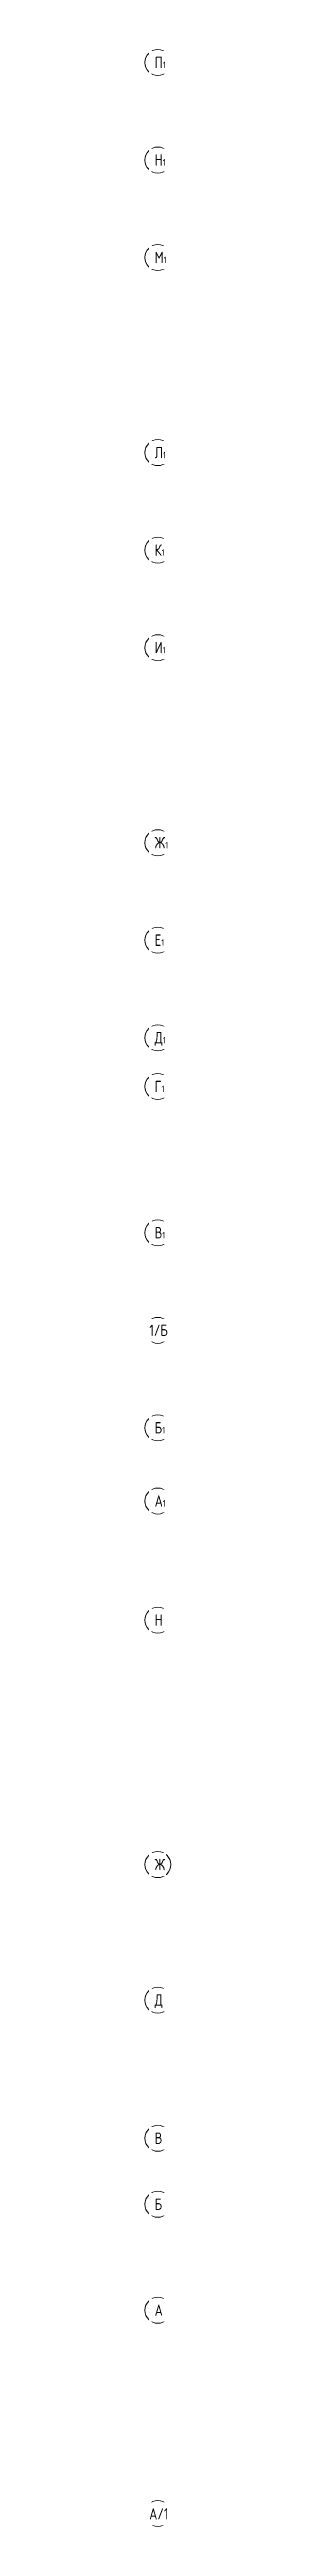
# Model space of a CAD drawing. Header units: millimetres. Extents: x -455656 to 9247092, y 0 to 412358.
# Drawn here: x 316147 to 317195, y 302463 to 378658 of the extents above; entities that cross this region are included whole.
import ezdxf
from ezdxf import colors
from ezdxf.entities.mleader import LeaderData, LeaderLine
from ezdxf.math import Vec2, Vec3

# ---------------------------------------------------------------- set-up
doc = ezdxf.new("R2010")
doc.units = ezdxf.units.MM
doc.header["$MEASUREMENT"] = 0
doc.layers.get('0').update_dxf_attribs({"color": 250, "lineweight": 9})
doc.layers.add('подлога', color=250, linetype='Continuous', lineweight=9)
doc.styles.add('ISOCPEUR', font='isocpeur.ttf', dxfattribs={"width": 0.7})
doc.styles.add('ГОСТ 2.304', font='isocpeur.ttf', dxfattribs={"width": 0.7})

# ---------------------------------------------------------------- blocks, each defined once
blk = doc.blocks.new('_DotSmall')
at = {"color": 0, "linetype": 'ByBlock', "const_width": 0.5}
blk.add_lwpolyline([(-0.0625, 0, 1), (0.0625, 0, 1)], format="xyb", close=True, dxfattribs=at)

msp = doc.modelspace()

# ---------------------------------------------------------------- linework, layer by layer
at = {"layer": 'подлога', "ltscale": 0.5}
for centre in [(316590.9, 378258.2), (316590.9, 375258.2), (316590.9, 372258.2), (316590.9, 366258.2), (316590.9, 363258.2), (316590.9, 360258.2), (316590.9, 354258.2), (316590.9, 351258.2), (316590.9, 348258.2), (316590.9, 346758.2), (316590.9, 342258.2), (316590.9, 339258.2), (316590.9, 336258.2), (316590.9, 334008.2), (316590.9, 330343.2), (316590.9, 322823.2), (316590.9, 318653.2), (316590.9, 314403.2), (316590.9, 312373.2), (316590.9, 309113.2), (316590.9, 302863.2)]:
    msp.add_circle(centre, 400, dxfattribs=at)

# ---------------------------------------------------------------- next in the draw order: texts
at = {"layer": 'подлога', "char_height": 350, "attachment_point": 1, "line_spacing_factor": 1.149209, "style": 'ГОСТ 2.304', "bg_fill": 2}
for s, insert, width in [('{\\W0.8;П\\H0.57143x;1}', (316491, 378436), 528.82), ('{\\W0.8;Н\\H0.57143x;1}', (316491, 375436), 528.82), ('{\\W0.8;М\\H0.57143x;1}', (316491, 372436), 528.82), ('{\\W0.8;Л\\H0.57143x;1}', (316491, 366436), 528.82), ('{\\W0.8;К\\H0.57143x;1}', (316491, 363436), 528.82), ('{\\W0.8;И\\H0.57143x;1}', (316491, 360436), 528.82), ('{\\W0.8;Ж\\H0.57143x;1}', (316491, 354436), 528.82), ('{\\W0.8;Е\\H0.57143x;1}', (316491, 351436), 528.82), ('{\\W0.8;Д\\H0.57143x;1}', (316491, 348436), 528.82), ('{\\W0.8;Г\\H0.57143x;1}', (316491, 346936), 528.82), ('{\\W0.8;В\\H0.57143x;1}', (316491, 342436), 528.82), ('{\\W0.8;1/Б}', (316326.1, 339436), 528.82), ('{\\W0.8;Б\\H0.57143x;1}', (316491, 336436), 528.82), ('{\\W0.8;А\\H0.57143x;1}', (316491, 334186), 528.82), ('{\\W0.8;Ж}', (316491, 323001), 178.206), ('{\\W0.8;А/1}', (316322.2, 303026), 1.455191522836685e-11)]:
    msp.add_mtext(s, dxfattribs=dict(at, insert=insert, width=width))
for s, insert in [('{\\W0.8;Н}', (316491, 330521)), ('{\\W0.8;Д}', (316491, 318831)), ('{\\W0.8;В}', (316491, 314581)), ('{\\W0.8;Б}', (316491, 312551)), ('{\\W0.8;А}', (316491, 309291))]:
    msp.add_mtext(s, dxfattribs=dict(at, insert=insert))

# ---------------------------------------------------------------- next in the draw order: leaders
at = {"layer": 'подлога'}
ml = msp.add_multileader_mtext('Standard', dxfattribs=at)
ml.set_content('+13,700', color=256, style='ISOCPEUR')
ml.set_leader_properties(color=256, linetype='Continuous', lineweight=-1)
ml.set_arrow_properties(name='DOTSMALL')
ml.build(insert=Vec2(0, 0))
ml.multileader.update_dxf_attribs({"has_text_frame": 1, "text_left_attachment_type": 4, "text_right_attachment_type": 4, "dogleg_length": 100, "arrow_head_size": 180})
ctx = ml.context
ctx.base_point, ctx.char_height, ctx.arrow_head_size, ctx.landing_gap_size, ctx.plane_origin = Vec3(384014.9, 329551.3), 250, 180, 50, Vec3(383765.5, 328890.5)
ctx.left_attachment, ctx.right_attachment = 4, 4
notes = []
notes.append((ctx, [(0, (0, 0, 0), (0, 0), (1, 0), 1, [])]))
ctx.mtext.insert, ctx.mtext.width, ctx.mtext.line_spacing_style, ctx.mtext.flow_direction = Vec3(384064.9, 329884.6), 852.697, 2, 5
ml = msp.add_multileader_mtext('Standard', dxfattribs=at)
ml.set_content('+13,700', color=256, style='ISOCPEUR')
ml.set_leader_properties(color=256, linetype='Continuous', lineweight=-1)
ml.set_arrow_properties(name='DOTSMALL')
ml.build(insert=Vec2(0, 0))
ml.multileader.update_dxf_attribs({"has_text_frame": 1, "text_left_attachment_type": 4, "text_right_attachment_type": 4, "dogleg_length": 100, "arrow_head_size": 180})
ctx = ml.context
ctx.base_point, ctx.char_height, ctx.arrow_head_size, ctx.landing_gap_size, ctx.plane_origin = Vec3(345392.1, 329524.8), 250, 180, 50, Vec3(342582.1, 328673.2)
ctx.left_attachment, ctx.right_attachment = 4, 4
notes.append((ctx, [(0, (0, 0, 0), (0, 0), (1, 0), 1, [])]))
ctx.mtext.insert, ctx.mtext.width, ctx.mtext.line_spacing_style, ctx.mtext.flow_direction = Vec3(345442.1, 329858.1), 852.697, 2, 5
ml = msp.add_multileader_mtext('Standard', dxfattribs=at)
ml.set_content('Л.2', color=256, style='ISOCPEUR')
ml.set_leader_properties(color=256, linetype='Continuous', lineweight=-1)
ml.set_arrow_properties(name='DOTSMALL')
ml.build(insert=Vec2(0, 0))
ml.multileader.update_dxf_attribs({"has_text_frame": 1, "text_left_attachment_type": 4, "text_right_attachment_type": 4, "dogleg_length": 100, "arrow_head_size": 180})
ctx = ml.context
ctx.base_point, ctx.char_height, ctx.arrow_head_size, ctx.landing_gap_size, ctx.plane_origin = Vec3(342702.3, 328836.2, 0), 250, 180, 50, Vec3(406731.5, 316544.4, 0)
ctx.left_attachment, ctx.right_attachment = 4, 4
notes.append((ctx, [(0, (0, 0, 0), (0, 0), (1, 0), 1, [])]))
ctx.mtext.insert, ctx.mtext.width, ctx.mtext.line_spacing_style, ctx.mtext.flow_direction = Vec3(342752.3, 329169.5, 0), 852.697, 2, 5
ml = msp.add_multileader_mtext('Standard', dxfattribs=at)
ml.set_content('Л.1', color=256, style='ISOCPEUR')
ml.set_leader_properties(color=256, linetype='Continuous', lineweight=-1)
ml.set_arrow_properties(name='DOTSMALL')
ml.build(insert=Vec2(0, 0))
ml.multileader.update_dxf_attribs({"has_text_frame": 1, "text_left_attachment_type": 4, "text_right_attachment_type": 4, "dogleg_length": 100, "arrow_head_size": 180})
ctx = ml.context
ctx.base_point, ctx.char_height, ctx.arrow_head_size, ctx.landing_gap_size, ctx.plane_origin = Vec3(381447.1, 328684, 0), 250, 180, 50, Vec3(368551.1, 316143.2, 0)
ctx.left_attachment, ctx.right_attachment = 4, 4
notes.append((ctx, [(0, (0, 0, 0), (0, 0), (1, 0), 1, [])]))
ctx.mtext.insert, ctx.mtext.width, ctx.mtext.line_spacing_style, ctx.mtext.flow_direction = Vec3(381497.1, 329017.4, 0), 852.697, 2, 5
ml = msp.add_multileader_mtext('Standard', dxfattribs=at)
ml.set_content('+15,850', color=256, style='ISOCPEUR')
ml.set_leader_properties(color=256, linetype='Continuous', lineweight=-1)
ml.set_arrow_properties(name='DOTSMALL')
ml.build(insert=Vec2(0, 0))
ml.multileader.update_dxf_attribs({"has_text_frame": 1, "text_left_attachment_type": 4, "text_right_attachment_type": 4, "dogleg_length": 100, "arrow_head_size": 180})
ctx = ml.context
ctx.base_point, ctx.char_height, ctx.arrow_head_size, ctx.landing_gap_size, ctx.plane_origin = Vec3(345355.7, 323607.5), 250, 180, 50, Vec3(344052.4, 322399.9)
ctx.left_attachment, ctx.right_attachment = 4, 4
notes.append((ctx, [(0, (0, 0, 0), (0, 0), (1, 0), 1, [])]))
ctx.mtext.insert, ctx.mtext.width, ctx.mtext.defined_height, ctx.mtext.line_spacing_style, ctx.mtext.flow_direction = Vec3(345405.7, 323940.9), 696.035, 776.5, 2, 5
ml = msp.add_multileader_mtext('Standard', dxfattribs=at)
ml.set_content('+15,850', color=256, style='ISOCPEUR')
ml.set_leader_properties(color=256, linetype='Continuous', lineweight=-1)
ml.set_arrow_properties(name='DOTSMALL')
ml.build(insert=Vec2(0, 0))
ml.multileader.update_dxf_attribs({"has_text_frame": 1, "text_left_attachment_type": 4, "text_right_attachment_type": 4, "dogleg_length": 100, "arrow_head_size": 180})
ctx = ml.context
ctx.base_point, ctx.char_height, ctx.arrow_head_size, ctx.landing_gap_size, ctx.plane_origin = Vec3(381319.9, 323194.9), 250, 180, 50, Vec3(382244.9, 320851.3)
ctx.left_attachment, ctx.right_attachment = 4, 4
notes.append((ctx, [(0, (0, 0, 0), (0, 0), (1, 0), 1, [])]))
ctx.mtext.insert, ctx.mtext.width, ctx.mtext.line_spacing_style, ctx.mtext.flow_direction = Vec3(381369.9, 323528.3), 852.697, 2, 5
ml = msp.add_multileader_mtext('Standard', dxfattribs=at)
ml.set_content('+15,850', color=256, style='ISOCPEUR')
ml.set_leader_properties(color=256, linetype='Continuous', lineweight=-1)
ml.set_arrow_properties(name='DOTSMALL')
ml.build(insert=Vec2(0, 0))
ml.multileader.update_dxf_attribs({"has_text_frame": 1, "text_left_attachment_type": 4, "text_right_attachment_type": 4, "dogleg_length": 100, "arrow_head_size": 180})
ctx = ml.context
ctx.base_point, ctx.char_height, ctx.arrow_head_size, ctx.landing_gap_size, ctx.plane_origin = Vec3(356831, 320439.5), 250, 180, 50, Vec3(357756, 318095.9)
ctx.left_attachment, ctx.right_attachment = 4, 4
notes.append((ctx, [(0, (0, 0, 0), (0, 0), (1, 0), 1, [])]))
ctx.mtext.insert, ctx.mtext.width, ctx.mtext.line_spacing_style, ctx.mtext.flow_direction = Vec3(356881, 320772.8), 852.697, 2, 5
ml = msp.add_multileader_mtext('Standard', dxfattribs=at)
ml.set_content('%%P0,000', color=256, style='ISOCPEUR')
ml.set_leader_properties(color=256, linetype='Continuous', lineweight=-1)
ml.set_arrow_properties(name='DOTSMALL')
ml.build(insert=Vec2(0, 0))
ml.multileader.update_dxf_attribs({"has_text_frame": 1, "text_left_attachment_type": 4, "text_right_attachment_type": 4, "dogleg_length": 100, "arrow_head_size": 180})
ctx = ml.context
ctx.base_point, ctx.char_height, ctx.arrow_head_size, ctx.landing_gap_size, ctx.plane_origin = Vec3(408265.1, 315531.6, 0), 250, 180, 50, Vec3(408183.7, 314264, 0)
ctx.left_attachment, ctx.right_attachment = 4, 4
notes.append((ctx, [(0, (0, 0, 0), (0, 0), (1, 0), 1, [])]))
ctx.mtext.insert, ctx.mtext.width, ctx.mtext.line_spacing_style, ctx.mtext.flow_direction = Vec3(408315.1, 315864.9, 0), 852.697, 2, 5
for ctx, leaders in notes:
    for number, flags, end, landing, length, lines in leaders:
        leader = LeaderData()
        leader.index, (leader.has_last_leader_line, leader.has_dogleg_vector, leader.attachment_direction) = number, flags
        leader.last_leader_point, leader.dogleg_vector, leader.dogleg_length = Vec3(end), Vec3(landing), length
        for number, points, colour, breaks in lines:
            line = LeaderLine()
            line.index, line.vertices, line.color, line.breaks = number, Vec3.list(points), colors.encode_raw_color(colour), breaks
            leader.lines.append(line)
        ctx.leaders.append(leader)

doc.saveas('drawing.dxf')
